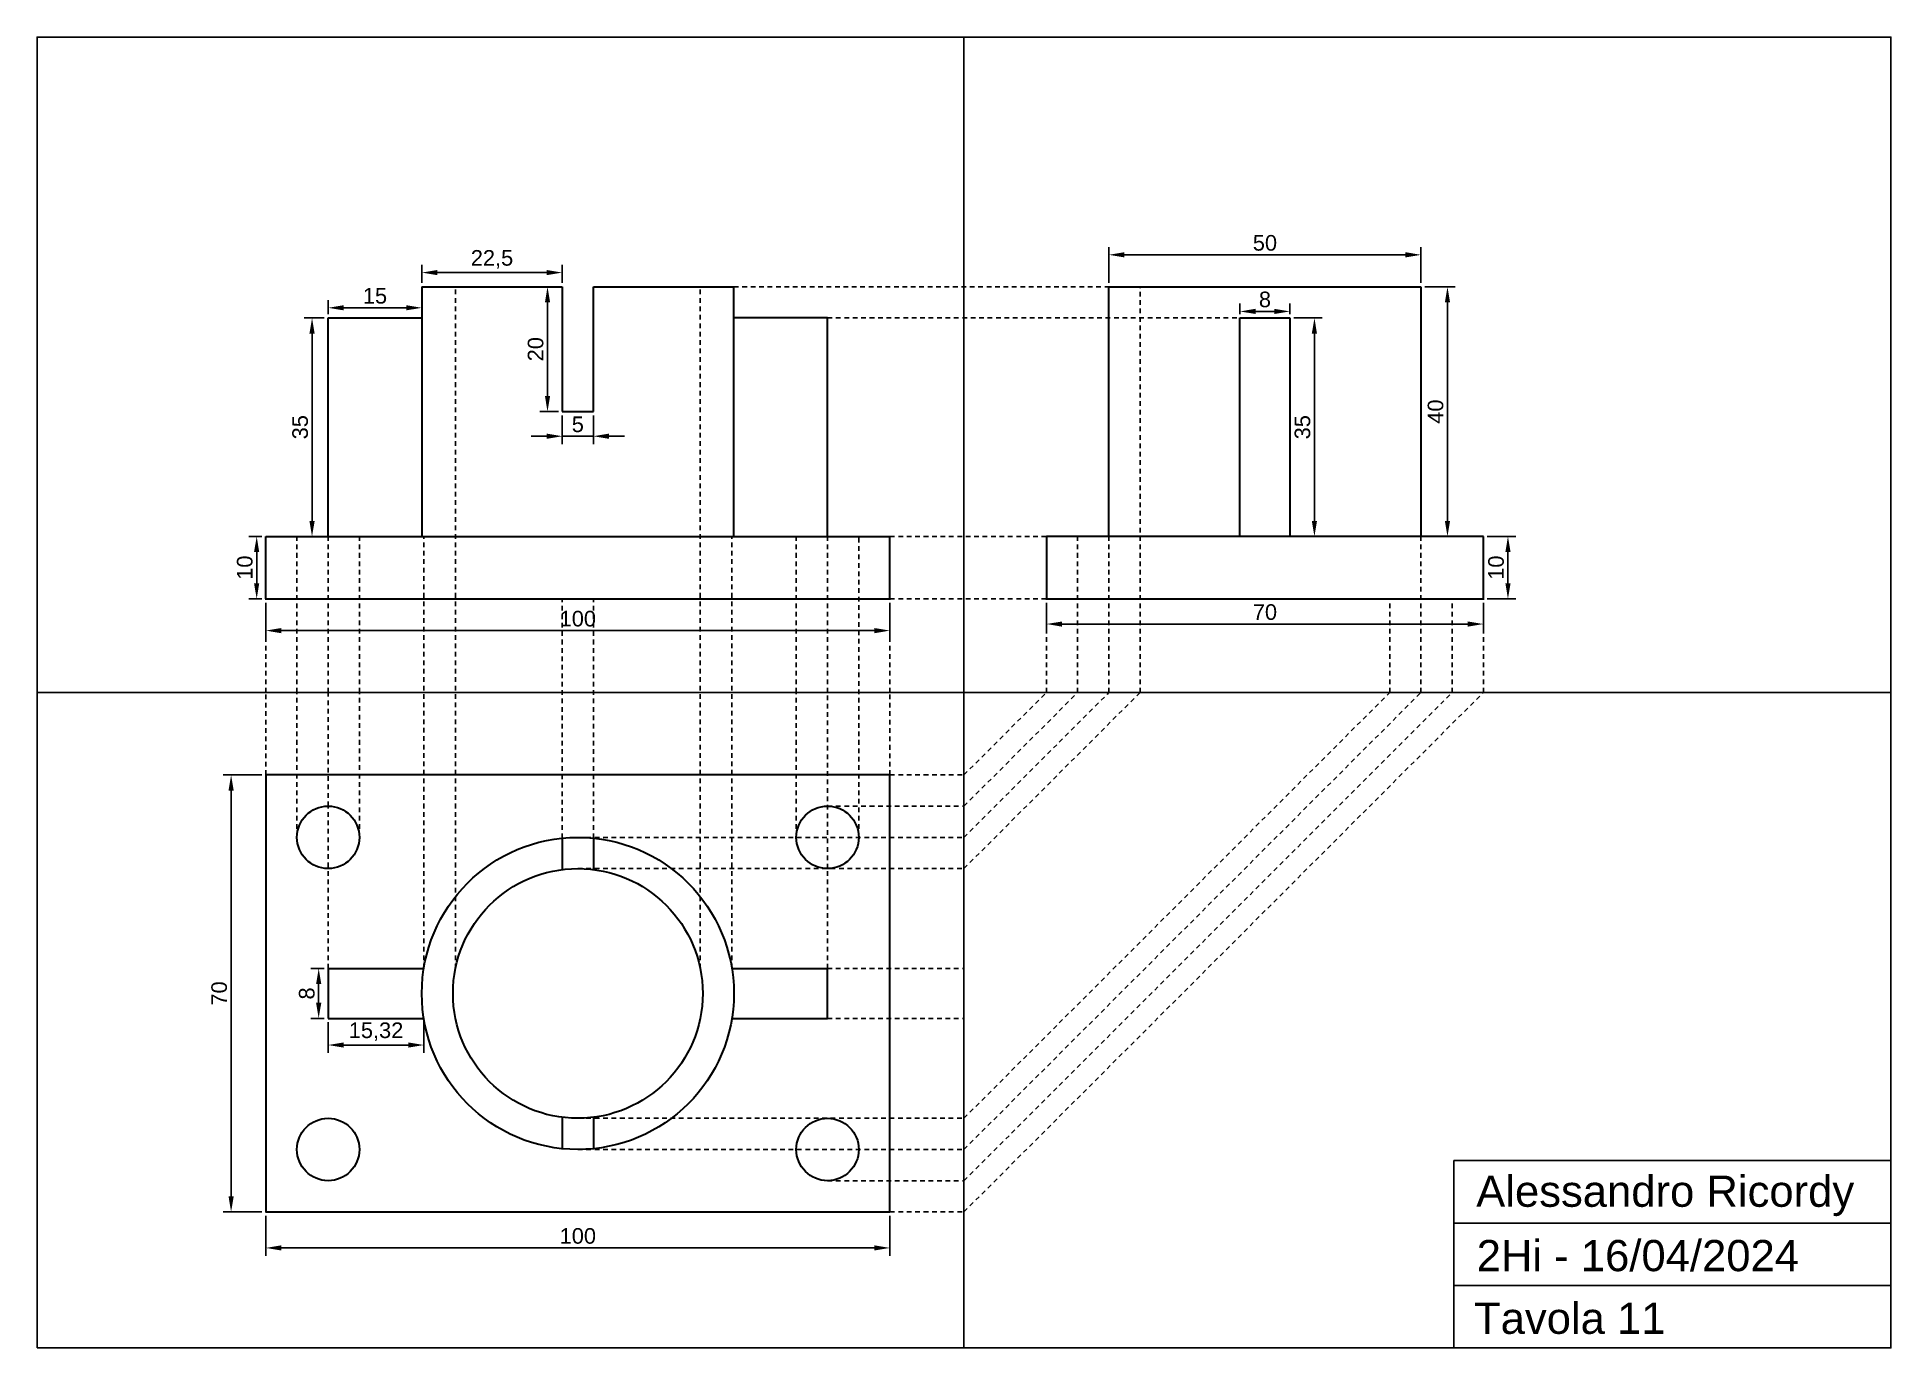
# Model space of a CAD drawing. Header units: millimetres. Extents: x 3231 to 36513, y 3878 to 11424.
# Drawn here: x 26745.2 to 27042.2, y 4545.1 to 4755.1 of the extents above; entities that cross this region are included whole.
import ezdxf

# ---------------------------------------------------------------- set-up
doc = ezdxf.new("R2010")
doc.units = ezdxf.units.MM
doc.linetypes.add('JIS_02_0.7', pattern=[1.35, 0.75, -0.6])
doc.layers.add('squadratura', color=7, linetype='Continuous', plot=False)
for name, color, linetype in [('tav 11 linee nascoste', 4, 'JIS_02_0.7'), ('tav 11 quotatura', 7, 'Continuous'), ('tav 7 8 9 11 costruzione', 7, 'Continuous')]:
    doc.layers.add(name, color=color, linetype=linetype)
doc.layers.add('tav 11 pezzo meccanico', color=5, linetype='Continuous', lineweight=30)
doc.styles.get("Standard").update_dxf_attribs({"font": 'arial.ttf'})
doc.dimstyles.new('ISO-25', dxfattribs={"dimtxt": 2.5, "dimasz": 2.5, "dimexe": 1.25, "dimexo": 0.625, "dimtad": 1, "dimtxsty": 'Standard', "dimcen": 2.5, "dimadec": 0, "dimazin": 0, "dimtfac": 1, "dimtmove": 0, "dimatfit": 3, "dimfxl": 1, "dimarcsym": 0})

msp = doc.modelspace()

# ---------------------------------------------------------------- texts
at = {"layer": 'squadratura'}
for s, p in [('Alessandro Ricordy', (26975.777, 4567.722)), ('2Hi - 16/04/2024', (26975.854, 4557.405)), ('Tavola 11', (26975.429, 4547.366))]:
    msp.add_text(s, height=5, dxfattribs=at).set_placement(p)

# ---------------------------------------------------------------- blocks, each defined once
blk = doc.blocks.new('*D6')
at = {"layer": 'Defpoints', "color": 0, "transparency": 16777216}
for p in [(26781.85, 4566.9), (26881.85, 4566.9), (26881.85, 4561.13)]:
    blk.add_point(p, dxfattribs=at)
at = {"layer": 'tav 11 quotatura', "color": 0, "lineweight": -2, "transparency": 16777216}
for p, q in [((26781.85, 4566.28), (26781.85, 4559.88)), ((26881.85, 4566.28), (26881.85, 4559.88)), ((26784.35, 4561.13), (26879.35, 4561.13))]:
    blk.add_line(p, q, dxfattribs=at)
at = {"layer": 'tav 11 quotatura', "color": 0, "transparency": 16777216}
for points in [[(26784.35, 4561.55), (26784.35, 4560.72), (26781.85, 4561.13)], [(26879.35, 4561.55), (26879.35, 4560.72), (26881.85, 4561.13)]]:
    blk.add_solid(points, dxfattribs=at)
at = {"layer": 'tav 11 quotatura', "color": 0, "transparency": 16777216, "insert": (26831.85, 4563.04), "char_height": 2.5, "attachment_point": 5}
blk.add_mtext('100', dxfattribs=at)
blk = doc.blocks.new('*D7')
at = {"layer": 'Defpoints', "color": 0, "transparency": 16777216}
for p in [(26781.85, 4636.9), (26776.3, 4566.9), (26781.85, 4566.9)]:
    blk.add_point(p, dxfattribs=at)
at = {"layer": 'tav 11 quotatura', "color": 0, "lineweight": -2, "transparency": 16777216}
for p, q in [((26781.23, 4636.9), (26775.05, 4636.9)), ((26776.3, 4634.4), (26776.3, 4569.4)), ((26781.23, 4566.9), (26775.05, 4566.9))]:
    blk.add_line(p, q, dxfattribs=at)
at = {"layer": 'tav 11 quotatura', "color": 0, "transparency": 16777216}
for points in [[(26775.89, 4634.4), (26776.72, 4634.4), (26776.3, 4636.9)], [(26775.89, 4569.4), (26776.72, 4569.4), (26776.3, 4566.9)]]:
    blk.add_solid(points, dxfattribs=at)
at = {"layer": 'tav 11 quotatura', "color": 0, "transparency": 16777216, "insert": (26774.4, 4601.9), "char_height": 2.5, "attachment_point": 5, "rotation": 90}
blk.add_mtext('70', dxfattribs=at)
blk = doc.blocks.new('*D9')
at = {"layer": 'Defpoints', "color": 0, "transparency": 16777216}
for p in [(26966.93, 4720.23), (26916.93, 4715.11), (26966.93, 4715.11)]:
    blk.add_point(p, dxfattribs=at)
at = {"layer": 'tav 11 quotatura', "color": 0, "lineweight": -2, "transparency": 16777216}
for p, q in [((26916.93, 4715.74), (26916.93, 4721.48)), ((26919.43, 4720.23), (26964.43, 4720.23)), ((26966.93, 4715.74), (26966.93, 4721.48))]:
    blk.add_line(p, q, dxfattribs=at)
at = {"layer": 'tav 11 quotatura', "color": 0, "transparency": 16777216}
for points in [[(26919.43, 4720.65), (26919.43, 4719.81), (26916.93, 4720.23)], [(26964.43, 4720.65), (26964.43, 4719.81), (26966.93, 4720.23)]]:
    blk.add_solid(points, dxfattribs=at)
at = {"layer": 'tav 11 quotatura', "color": 0, "transparency": 16777216, "insert": (26941.93, 4722.13), "char_height": 2.5, "attachment_point": 5}
blk.add_mtext('50', dxfattribs=at)
blk = doc.blocks.new('*D14')
at = {"layer": 'Defpoints', "color": 0, "transparency": 16777216}
for p in [(26945.93, 4711.16), (26937.93, 4710.11), (26945.93, 4710.11)]:
    blk.add_point(p, dxfattribs=at)
at = {"layer": 'tav 11 quotatura', "color": 0, "lineweight": -2, "transparency": 16777216}
for p, q in [((26937.93, 4710.74), (26937.93, 4712.41)), ((26940.43, 4711.16), (26943.43, 4711.16)), ((26945.93, 4710.74), (26945.93, 4712.41))]:
    blk.add_line(p, q, dxfattribs=at)
at = {"layer": 'tav 11 quotatura', "color": 0, "transparency": 16777216}
for points in [[(26940.43, 4711.58), (26940.43, 4710.75), (26937.93, 4711.16)], [(26943.43, 4711.58), (26943.43, 4710.75), (26945.93, 4711.16)]]:
    blk.add_solid(points, dxfattribs=at)
at = {"layer": 'tav 11 quotatura', "color": 0, "transparency": 16777216, "insert": (26941.93, 4713.07), "char_height": 2.5, "attachment_point": 5}
blk.add_mtext('8', dxfattribs=at)
blk = doc.blocks.new('*D15')
at = {"layer": 'Defpoints', "color": 0, "transparency": 16777216}
for p in [(26945.93, 4710.11), (26945.93, 4675.11), (26949.86, 4675.11)]:
    blk.add_point(p, dxfattribs=at)
at = {"layer": 'tav 11 quotatura', "color": 0, "lineweight": -2, "transparency": 16777216}
for p, q in [((26946.55, 4710.11), (26951.11, 4710.11)), ((26949.86, 4707.61), (26949.86, 4677.61)), ((26946.55, 4675.11), (26951.11, 4675.11))]:
    blk.add_line(p, q, dxfattribs=at)
at = {"layer": 'tav 11 quotatura', "color": 0, "transparency": 16777216}
for points in [[(26949.44, 4707.61), (26950.27, 4707.61), (26949.86, 4710.11)], [(26949.44, 4677.61), (26950.27, 4677.61), (26949.86, 4675.11)]]:
    blk.add_solid(points, dxfattribs=at)
at = {"layer": 'tav 11 quotatura', "color": 0, "transparency": 16777216, "insert": (26947.95, 4692.61), "char_height": 2.5, "attachment_point": 5, "rotation": 90}
blk.add_mtext('35', dxfattribs=at)
blk = doc.blocks.new('*D16')
at = {"layer": 'Defpoints', "color": 0, "transparency": 16777216}
for p in [(26906.93, 4665.11), (26976.93, 4665.11), (26976.93, 4661.08)]:
    blk.add_point(p, dxfattribs=at)
at = {"layer": 'tav 11 quotatura', "color": 0, "lineweight": -2, "transparency": 16777216}
for p, q in [((26906.93, 4664.49), (26906.93, 4659.83)), ((26976.93, 4664.49), (26976.93, 4659.83)), ((26909.43, 4661.08), (26974.43, 4661.08))]:
    blk.add_line(p, q, dxfattribs=at)
at = {"layer": 'tav 11 quotatura', "color": 0, "transparency": 16777216}
for points in [[(26909.43, 4661.49), (26909.43, 4660.66), (26906.93, 4661.08)], [(26974.43, 4661.49), (26974.43, 4660.66), (26976.93, 4661.08)]]:
    blk.add_solid(points, dxfattribs=at)
at = {"layer": 'tav 11 quotatura', "color": 0, "transparency": 16777216, "insert": (26941.93, 4662.98), "char_height": 2.5, "attachment_point": 5}
blk.add_mtext('70', dxfattribs=at)
blk = doc.blocks.new('*D17')
at = {"layer": 'Defpoints', "color": 0, "transparency": 16777216}
for p in [(26976.93, 4675.11), (26980.86, 4675.11), (26976.93, 4665.11)]:
    blk.add_point(p, dxfattribs=at)
at = {"layer": 'tav 11 quotatura', "color": 0, "lineweight": -2, "transparency": 16777216}
for p, q in [((26977.55, 4675.11), (26982.11, 4675.11)), ((26980.86, 4667.61), (26980.86, 4672.61)), ((26977.55, 4665.11), (26982.11, 4665.11))]:
    blk.add_line(p, q, dxfattribs=at)
at = {"layer": 'tav 11 quotatura', "color": 0, "transparency": 16777216}
for points in [[(26980.45, 4672.61), (26981.28, 4672.61), (26980.86, 4675.11)], [(26980.45, 4667.61), (26981.28, 4667.61), (26980.86, 4665.11)]]:
    blk.add_solid(points, dxfattribs=at)
at = {"layer": 'tav 11 quotatura', "color": 0, "transparency": 16777216, "insert": (26978.96, 4670.11), "char_height": 2.5, "attachment_point": 5, "rotation": 90}
blk.add_mtext('10', dxfattribs=at)
blk = doc.blocks.new('*D18')
at = {"layer": 'Defpoints', "color": 0, "transparency": 16777216}
for p in [(26966.93, 4715.11), (26966.93, 4675.11), (26971.17, 4675.11)]:
    blk.add_point(p, dxfattribs=at)
at = {"layer": 'tav 11 quotatura', "color": 0, "lineweight": -2, "transparency": 16777216}
for p, q in [((26967.55, 4715.11), (26972.42, 4715.11)), ((26971.17, 4712.61), (26971.17, 4677.61)), ((26967.55, 4675.11), (26972.42, 4675.11))]:
    blk.add_line(p, q, dxfattribs=at)
at = {"layer": 'tav 11 quotatura', "color": 0, "transparency": 16777216}
for points in [[(26970.76, 4712.61), (26971.59, 4712.61), (26971.17, 4715.11)], [(26970.76, 4677.61), (26971.59, 4677.61), (26971.17, 4675.11)]]:
    blk.add_solid(points, dxfattribs=at)
at = {"layer": 'tav 11 quotatura', "color": 0, "transparency": 16777216, "insert": (26969.27, 4695.11), "char_height": 2.5, "attachment_point": 5, "rotation": 90}
blk.add_mtext('40', dxfattribs=at)
blk = doc.blocks.new('*D19')
at = {"layer": 'Defpoints', "color": 0, "transparency": 16777216}
for p in [(26791.85, 4597.9), (26807.18, 4597.9), (26807.18, 4593.64)]:
    blk.add_point(p, dxfattribs=at)
at = {"layer": 'tav 11 quotatura', "color": 0, "lineweight": -2, "transparency": 16777216}
for p, q in [((26791.85, 4597.28), (26791.85, 4592.39)), ((26807.18, 4597.28), (26807.18, 4592.39)), ((26794.35, 4593.64), (26804.68, 4593.64))]:
    blk.add_line(p, q, dxfattribs=at)
at = {"layer": 'tav 11 quotatura', "color": 0, "transparency": 16777216}
for points in [[(26794.35, 4594.05), (26794.35, 4593.22), (26791.85, 4593.64)], [(26804.68, 4594.05), (26804.68, 4593.22), (26807.18, 4593.64)]]:
    blk.add_solid(points, dxfattribs=at)
at = {"layer": 'tav 11 quotatura', "color": 0, "transparency": 16777216, "insert": (26799.52, 4595.77), "char_height": 2.5, "attachment_point": 5}
blk.add_mtext('15,32', dxfattribs=at)
blk = doc.blocks.new('*D20')
at = {"layer": 'Defpoints', "color": 0, "transparency": 16777216}
for p in [(26791.85, 4605.9), (26790.33, 4597.9), (26791.85, 4597.9)]:
    blk.add_point(p, dxfattribs=at)
at = {"layer": 'tav 11 quotatura', "color": 0, "lineweight": -2, "transparency": 16777216}
for p, q in [((26791.23, 4605.9), (26789.08, 4605.9)), ((26790.33, 4603.4), (26790.33, 4600.4)), ((26791.23, 4597.9), (26789.08, 4597.9))]:
    blk.add_line(p, q, dxfattribs=at)
at = {"layer": 'tav 11 quotatura', "color": 0, "transparency": 16777216}
for points in [[(26789.92, 4603.4), (26790.75, 4603.4), (26790.33, 4605.9)], [(26789.92, 4600.4), (26790.75, 4600.4), (26790.33, 4597.9)]]:
    blk.add_solid(points, dxfattribs=at)
at = {"layer": 'tav 11 quotatura', "color": 0, "transparency": 16777216, "insert": (26788.43, 4601.9), "char_height": 2.5, "attachment_point": 5, "rotation": 90}
blk.add_mtext('8', dxfattribs=at)
blk = doc.blocks.new('*D22')
at = {"layer": 'Defpoints', "color": 0, "transparency": 16777216}
for p in [(26781.85, 4665.11), (26881.85, 4665.11), (26881.85, 4660.03)]:
    blk.add_point(p, dxfattribs=at)
at = {"layer": 'tav 11 quotatura', "color": 0, "lineweight": -2, "transparency": 16777216}
for p, q in [((26781.85, 4664.49), (26781.85, 4658.78)), ((26881.85, 4664.49), (26881.85, 4658.78)), ((26784.35, 4660.03), (26879.35, 4660.03))]:
    blk.add_line(p, q, dxfattribs=at)
at = {"layer": 'tav 11 quotatura', "color": 0, "transparency": 16777216}
for points in [[(26784.35, 4660.44), (26784.35, 4659.61), (26781.85, 4660.03)], [(26879.35, 4660.44), (26879.35, 4659.61), (26881.85, 4660.03)]]:
    blk.add_solid(points, dxfattribs=at)
at = {"layer": 'tav 11 quotatura', "color": 0, "transparency": 16777216, "insert": (26831.85, 4661.93), "char_height": 2.5, "attachment_point": 5}
blk.add_mtext('100', dxfattribs=at)
blk = doc.blocks.new('*D23')
at = {"layer": 'Defpoints', "color": 0, "transparency": 16777216}
for p in [(26780.4, 4675.11), (26781.85, 4675.11), (26781.85, 4665.11)]:
    blk.add_point(p, dxfattribs=at)
at = {"layer": 'tav 11 quotatura', "color": 0, "lineweight": -2, "transparency": 16777216}
for p, q in [((26781.23, 4675.11), (26779.15, 4675.11)), ((26780.4, 4667.61), (26780.4, 4672.61)), ((26781.23, 4665.11), (26779.15, 4665.11))]:
    blk.add_line(p, q, dxfattribs=at)
at = {"layer": 'tav 11 quotatura', "color": 0, "transparency": 16777216}
for points in [[(26779.98, 4672.61), (26780.81, 4672.61), (26780.4, 4675.11)], [(26779.98, 4667.61), (26780.81, 4667.61), (26780.4, 4665.11)]]:
    blk.add_solid(points, dxfattribs=at)
at = {"layer": 'tav 11 quotatura', "color": 0, "transparency": 16777216, "insert": (26778.5, 4670.11), "char_height": 2.5, "attachment_point": 5, "rotation": 90}
blk.add_mtext('10', dxfattribs=at)
blk = doc.blocks.new('*D24')
at = {"layer": 'Defpoints', "color": 0, "transparency": 16777216}
for p in [(26829.35, 4717.38), (26806.85, 4715.11), (26829.35, 4715.11)]:
    blk.add_point(p, dxfattribs=at)
at = {"layer": 'tav 11 quotatura', "color": 0, "lineweight": -2, "transparency": 16777216}
for p, q in [((26806.85, 4715.74), (26806.85, 4718.63)), ((26809.35, 4717.38), (26826.85, 4717.38)), ((26829.35, 4715.74), (26829.35, 4718.63))]:
    blk.add_line(p, q, dxfattribs=at)
at = {"layer": 'tav 11 quotatura', "color": 0, "transparency": 16777216}
for points in [[(26809.35, 4717.8), (26809.35, 4716.97), (26806.85, 4717.38)], [(26826.85, 4717.8), (26826.85, 4716.97), (26829.35, 4717.38)]]:
    blk.add_solid(points, dxfattribs=at)
at = {"layer": 'tav 11 quotatura', "color": 0, "transparency": 16777216, "insert": (26818.1, 4719.51), "char_height": 2.5, "attachment_point": 5}
blk.add_mtext('22,5', dxfattribs=at)
blk = doc.blocks.new('*D25')
at = {"layer": 'Defpoints', "color": 0, "transparency": 16777216}
for p in [(26806.85, 4711.74), (26791.85, 4710.11), (26806.85, 4710.11)]:
    blk.add_point(p, dxfattribs=at)
at = {"layer": 'tav 11 quotatura', "color": 0, "lineweight": -2, "transparency": 16777216}
for p, q in [((26791.85, 4710.74), (26791.85, 4712.99)), ((26794.35, 4711.74), (26804.35, 4711.74)), ((26806.85, 4710.74), (26806.85, 4712.99))]:
    blk.add_line(p, q, dxfattribs=at)
at = {"layer": 'tav 11 quotatura', "color": 0, "transparency": 16777216}
for points in [[(26794.35, 4712.16), (26794.35, 4711.33), (26791.85, 4711.74)], [(26804.35, 4712.16), (26804.35, 4711.33), (26806.85, 4711.74)]]:
    blk.add_solid(points, dxfattribs=at)
at = {"layer": 'tav 11 quotatura', "color": 0, "transparency": 16777216, "insert": (26799.35, 4713.65), "char_height": 2.5, "attachment_point": 5}
blk.add_mtext('15', dxfattribs=at)
blk = doc.blocks.new('*D26')
at = {"layer": 'Defpoints', "color": 0, "transparency": 16777216}
for p in [(26789.27, 4710.11), (26791.85, 4710.11), (26791.85, 4675.11)]:
    blk.add_point(p, dxfattribs=at)
at = {"layer": 'tav 11 quotatura', "color": 0, "lineweight": -2, "transparency": 16777216}
for p, q in [((26791.23, 4710.11), (26788.02, 4710.11)), ((26789.27, 4677.61), (26789.27, 4707.61)), ((26791.23, 4675.11), (26788.02, 4675.11))]:
    blk.add_line(p, q, dxfattribs=at)
at = {"layer": 'tav 11 quotatura', "color": 0, "transparency": 16777216}
for points in [[(26788.85, 4707.61), (26789.69, 4707.61), (26789.27, 4710.11)], [(26788.85, 4677.61), (26789.69, 4677.61), (26789.27, 4675.11)]]:
    blk.add_solid(points, dxfattribs=at)
at = {"layer": 'tav 11 quotatura', "color": 0, "transparency": 16777216, "insert": (26787.37, 4692.61), "char_height": 2.5, "attachment_point": 5, "rotation": 90}
blk.add_mtext('35', dxfattribs=at)
blk = doc.blocks.new('*D27')
at = {"layer": 'Defpoints', "color": 0, "transparency": 16777216}
for p in [(26829.35, 4715.11), (26826.99, 4695.11), (26829.35, 4695.11)]:
    blk.add_point(p, dxfattribs=at)
at = {"layer": 'tav 11 quotatura', "color": 0, "lineweight": -2, "transparency": 16777216}
for p, q in [((26828.73, 4715.11), (26825.74, 4715.11)), ((26826.99, 4712.61), (26826.99, 4697.61)), ((26828.73, 4695.11), (26825.74, 4695.11))]:
    blk.add_line(p, q, dxfattribs=at)
at = {"layer": 'tav 11 quotatura', "color": 0, "transparency": 16777216}
for points in [[(26826.58, 4712.61), (26827.41, 4712.61), (26826.99, 4715.11)], [(26826.58, 4697.61), (26827.41, 4697.61), (26826.99, 4695.11)]]:
    blk.add_solid(points, dxfattribs=at)
at = {"layer": 'tav 11 quotatura', "color": 0, "transparency": 16777216, "insert": (26825.09, 4705.11), "char_height": 2.5, "attachment_point": 5, "rotation": 90}
blk.add_mtext('20', dxfattribs=at)
blk = doc.blocks.new('*D28')
at = {"layer": 'Defpoints', "color": 0, "transparency": 16777216}
for p in [(26829.35, 4695.11), (26834.35, 4695.11), (26834.35, 4691.17)]:
    blk.add_point(p, dxfattribs=at)
at = {"layer": 'tav 11 quotatura', "color": 0, "lineweight": -2, "transparency": 16777216}
for p, q in [((26829.35, 4694.49), (26829.35, 4689.92)), ((26834.35, 4694.49), (26834.35, 4689.92)), ((26826.85, 4691.17), (26824.35, 4691.17)), ((26829.35, 4691.17), (26834.35, 4691.17)), ((26836.85, 4691.17), (26839.35, 4691.17))]:
    blk.add_line(p, q, dxfattribs=at)
at = {"layer": 'tav 11 quotatura', "color": 0, "transparency": 16777216}
for points in [[(26826.85, 4691.59), (26826.85, 4690.75), (26829.35, 4691.17)], [(26836.85, 4691.59), (26836.85, 4690.75), (26834.35, 4691.17)]]:
    blk.add_solid(points, dxfattribs=at)
at = {"layer": 'tav 11 quotatura', "color": 0, "transparency": 16777216, "insert": (26831.85, 4693.06), "char_height": 2.5, "attachment_point": 5}
blk.add_mtext('5', dxfattribs=at)

# ---------------------------------------------------------------- dimensions: what is measured, and where the dimension line sits
at = {"layer": 'tav 11 quotatura'}
for base, p1, p2, picture, middle in [((26966.926, 4720.231), (26916.926, 4715.112), (26966.926, 4715.112), '*D9', (26941.926, 4722.133)), ((26829.354, 4717.384), (26806.854, 4715.112), (26829.354, 4715.112), '*D24', (26818.104, 4719.511)), ((26806.854, 4711.744), (26791.854, 4710.112), (26806.854, 4710.112), '*D25', (26799.354, 4713.645)), ((26945.926, 4711.164), (26937.926, 4710.112), (26945.926, 4710.112), '*D14', (26941.926, 4713.066)), ((26834.354, 4691.169), (26829.354, 4695.112), (26834.354, 4695.112), '*D28', (26831.854, 4693.065)), ((26881.854, 4660.026), (26781.854, 4665.112), (26881.854, 4665.112), '*D22', (26831.854, 4661.927)), ((26976.926, 4661.077), (26906.926, 4665.112), (26976.926, 4665.112), '*D16', (26941.926, 4662.978)), ((26807.176, 4593.638), (26791.854, 4597.903), (26807.176, 4597.903), '*D19', (26799.515, 4595.765)), ((26881.854, 4561.135), (26781.854, 4566.903), (26881.854, 4566.903), '*D6', (26831.854, 4563.036))]:
    dim = msp.add_linear_dim(base=base, p1=p1, p2=p2, dimstyle='ISO-25', dxfattribs=at)
    dim.commit()
    dim.dimension.update_dxf_attribs({"geometry": picture, "text_midpoint": middle})
for base, p1, p2, picture, middle in [((26826.993, 4695.112), (26829.354, 4715.112), (26829.354, 4695.112), '*D27', (26825.092, 4705.112)), ((26971.174, 4675.112), (26966.926, 4715.112), (26966.926, 4675.112), '*D18', (26969.273, 4695.112)), ((26789.269, 4710.112), (26791.854, 4675.112), (26791.854, 4710.112), '*D26', (26787.367, 4692.612)), ((26949.856, 4675.112), (26945.926, 4710.112), (26945.926, 4675.112), '*D15', (26947.954, 4692.612)), ((26780.397, 4675.112), (26781.854, 4665.112), (26781.854, 4675.112), '*D23', (26778.496, 4670.112)), ((26980.865, 4675.112), (26976.926, 4665.112), (26976.926, 4675.112), '*D17', (26978.963, 4670.112)), ((26776.303, 4566.903), (26781.854, 4636.903), (26781.854, 4566.903), '*D7', (26774.401, 4601.903)), ((26790.334, 4597.903), (26791.854, 4605.903), (26791.854, 4597.903), '*D20', (26788.432, 4601.903))]:
    dim = msp.add_linear_dim(base=base, p1=p1, p2=p2, angle=90, dimstyle='ISO-25', dxfattribs=at)
    dim.commit()
    dim.dimension.update_dxf_attribs({"geometry": picture, "text_midpoint": middle})

# ---------------------------------------------------------------- linework, layer by layer
at = {"layer": 'squadratura'}
for p, q in [((26972.217, 4565.112), (27042.217, 4565.112)), ((26972.217, 4555.112), (27042.217, 4555.112))]:
    msp.add_line(p, q, dxfattribs=at)
msp.add_lwpolyline([(26745.217, 4545.112), (27042.217, 4545.112), (27042.217, 4755.112), (26745.217, 4755.112)], close=True, dxfattribs=at)
msp.add_lwpolyline([(26972.217, 4545.112), (26972.217, 4575.112), (27042.217, 4575.112)], dxfattribs=at)
at = {"layer": 'tav 11 linee nascoste'}
for p, q in [((26812.258, 4605.903), (26812.258, 4715.112)), ((26851.45, 4605.903), (26851.45, 4715.112)), ((26856.854, 4715.112), (26916.926, 4715.112)), ((26921.926, 4650.112), (26921.926, 4715.112)), ((26871.854, 4710.112), (26937.926, 4710.112)), ((26807.176, 4605.903), (26807.176, 4675.112)), ((26856.532, 4605.903), (26856.532, 4675.112)), ((26876.854, 4626.903), (26876.854, 4675.112)), ((26881.854, 4675.112), (26906.926, 4675.112)), ((26911.926, 4650.112), (26911.926, 4675.112)), ((26916.926, 4650.112), (26916.926, 4675.112)), ((26966.926, 4650.112), (26966.926, 4675.112)), ((26829.354, 4626.778), (26829.354, 4665.112)), ((26834.354, 4626.778), (26834.354, 4665.112)), ((26881.854, 4665.112), (26906.926, 4665.112)), ((26906.926, 4650.112), (26906.926, 4665.112)), ((26961.926, 4650.112), (26961.926, 4665.112)), ((26971.926, 4650.112), (26971.926, 4665.112)), ((26976.926, 4650.112), (26976.926, 4665.112)), ((26893.717, 4636.903), (26906.926, 4650.112)), ((26893.717, 4631.903), (26911.926, 4650.112)), ((26893.717, 4626.903), (26916.926, 4650.112)), ((26893.717, 4621.903), (26921.926, 4650.112)), ((26893.717, 4581.903), (26961.926, 4650.112)), ((26893.717, 4576.903), (26966.926, 4650.112)), ((26893.717, 4571.903), (26971.926, 4650.112)), ((26893.717, 4566.903), (26976.926, 4650.112)), ((26881.854, 4636.903), (26893.717, 4636.903)), ((26871.854, 4631.903), (26893.717, 4631.903)), ((26831.854, 4626.903), (26893.717, 4626.903)), ((26831.854, 4621.903), (26893.717, 4621.903)), ((26871.854, 4605.903), (26893.717, 4605.903)), ((26871.854, 4597.903), (26893.717, 4597.903)), ((26831.854, 4581.903), (26893.717, 4581.903)), ((26831.854, 4576.903), (26893.717, 4576.903)), ((26871.854, 4571.903), (26893.717, 4571.903)), ((26881.854, 4566.903), (26893.717, 4566.903))]:
    msp.add_line(p, q, dxfattribs=at)
for points in [[(26786.854, 4626.903), (26786.854, 4650.112), (26786.854, 4675.112)], [(26791.854, 4605.903), (26791.854, 4631.903), (26791.854, 4650.112), (26791.854, 4675.112)], [(26796.854, 4626.903), (26796.854, 4650.112), (26796.854, 4675.112)], [(26866.854, 4626.903), (26866.854, 4650.112), (26866.854, 4675.112)], [(26871.854, 4605.903), (26871.854, 4621.903), (26871.854, 4650.112), (26871.854, 4675.112)], [(26781.854, 4636.903), (26781.854, 4650.112), (26781.854, 4665.112)], [(26881.854, 4636.903), (26881.854, 4650.112), (26881.854, 4665.112)]]:
    msp.add_lwpolyline(points, dxfattribs=at)
at = {"layer": 'tav 11 pezzo meccanico'}
for p, q in [((26806.854, 4715.112), (26806.854, 4675.112)), ((26806.854, 4715.112), (26829.354, 4715.112)), ((26829.354, 4715.112), (26829.354, 4695.112)), ((26834.354, 4695.112), (26834.354, 4715.112)), ((26834.354, 4715.112), (26856.854, 4715.112)), ((26856.854, 4675.112), (26856.854, 4715.112)), ((26916.926, 4675.112), (26916.926, 4715.112)), ((26916.926, 4715.112), (26966.926, 4715.112)), ((26966.926, 4715.112), (26966.926, 4675.112)), ((26791.854, 4675.112), (26791.854, 4710.112)), ((26791.854, 4710.112), (26806.854, 4710.112)), ((26871.854, 4710.112), (26856.854, 4710.112)), ((26871.854, 4675.112), (26871.854, 4710.112)), ((26937.926, 4675.112), (26937.926, 4710.112)), ((26937.926, 4710.112), (26945.926, 4710.112)), ((26945.926, 4710.112), (26945.926, 4675.112)), ((26829.354, 4695.112), (26834.354, 4695.112)), ((26781.854, 4665.112), (26781.854, 4675.112)), ((26781.854, 4675.112), (26881.854, 4675.112)), ((26881.854, 4665.112), (26881.854, 4675.112)), ((26976.926, 4675.112), (26906.926, 4675.112)), ((26906.926, 4675.112), (26906.926, 4665.112)), ((26976.926, 4665.112), (26976.926, 4675.112)), ((26781.854, 4665.112), (26881.854, 4665.112)), ((26906.926, 4665.112), (26976.926, 4665.112)), ((26829.354, 4626.778), (26829.354, 4621.746)), ((26834.354, 4626.778), (26834.354, 4621.746)), ((26791.854, 4605.903), (26807.176, 4605.903)), ((26856.532, 4605.903), (26871.854, 4605.903)), ((26791.854, 4597.903), (26807.176, 4597.903)), ((26856.532, 4597.903), (26871.854, 4597.903)), ((26829.354, 4582.06), (26829.354, 4577.028)), ((26834.354, 4582.06), (26834.354, 4577.028))]:
    msp.add_line(p, q, dxfattribs=at)
msp.add_lwpolyline([(26881.854, 4566.903), (26881.854, 4636.903), (26781.854, 4636.903), (26781.854, 4566.903)], close=True, dxfattribs=at)
for points in [[(26791.854, 4605.903), (26791.854, 4597.903)], [(26871.854, 4597.903), (26871.854, 4605.903)]]:
    msp.add_lwpolyline(points, dxfattribs=at)
for centre, radius in [((26791.854, 4626.903), 5), ((26871.854, 4626.903), 5), ((26831.854, 4601.903), 25), ((26831.854, 4601.903), 20), ((26791.854, 4576.903), 5), ((26871.854, 4576.903), 5)]:
    msp.add_circle(centre, radius, dxfattribs=at)
at = {"layer": 'tav 7 8 9 11 costruzione'}
for p, q in [((26893.717, 4755.112), (26893.717, 4650.112)), ((26976.926, 4665.112), (26976.926, 4665.112)), ((26745.217, 4650.112), (27042.217, 4650.112)), ((26893.717, 4636.903), (26893.717, 4650.112)), ((26893.717, 4631.903), (26893.717, 4636.903)), ((26893.717, 4626.903), (26893.717, 4631.903)), ((26893.717, 4621.903), (26893.717, 4626.903)), ((26893.717, 4621.903), (26893.717, 4545.112))]:
    msp.add_line(p, q, dxfattribs=at)

msp.set_redraw_order([(e.dxf.handle, doc.entitydb.next_handle()) for e in msp.query("TEXT MTEXT ATTDEF DIMENSION ARC_DIMENSION")])  # texts and dimensions are drawn at this point

doc.saveas('drawing.dxf')
